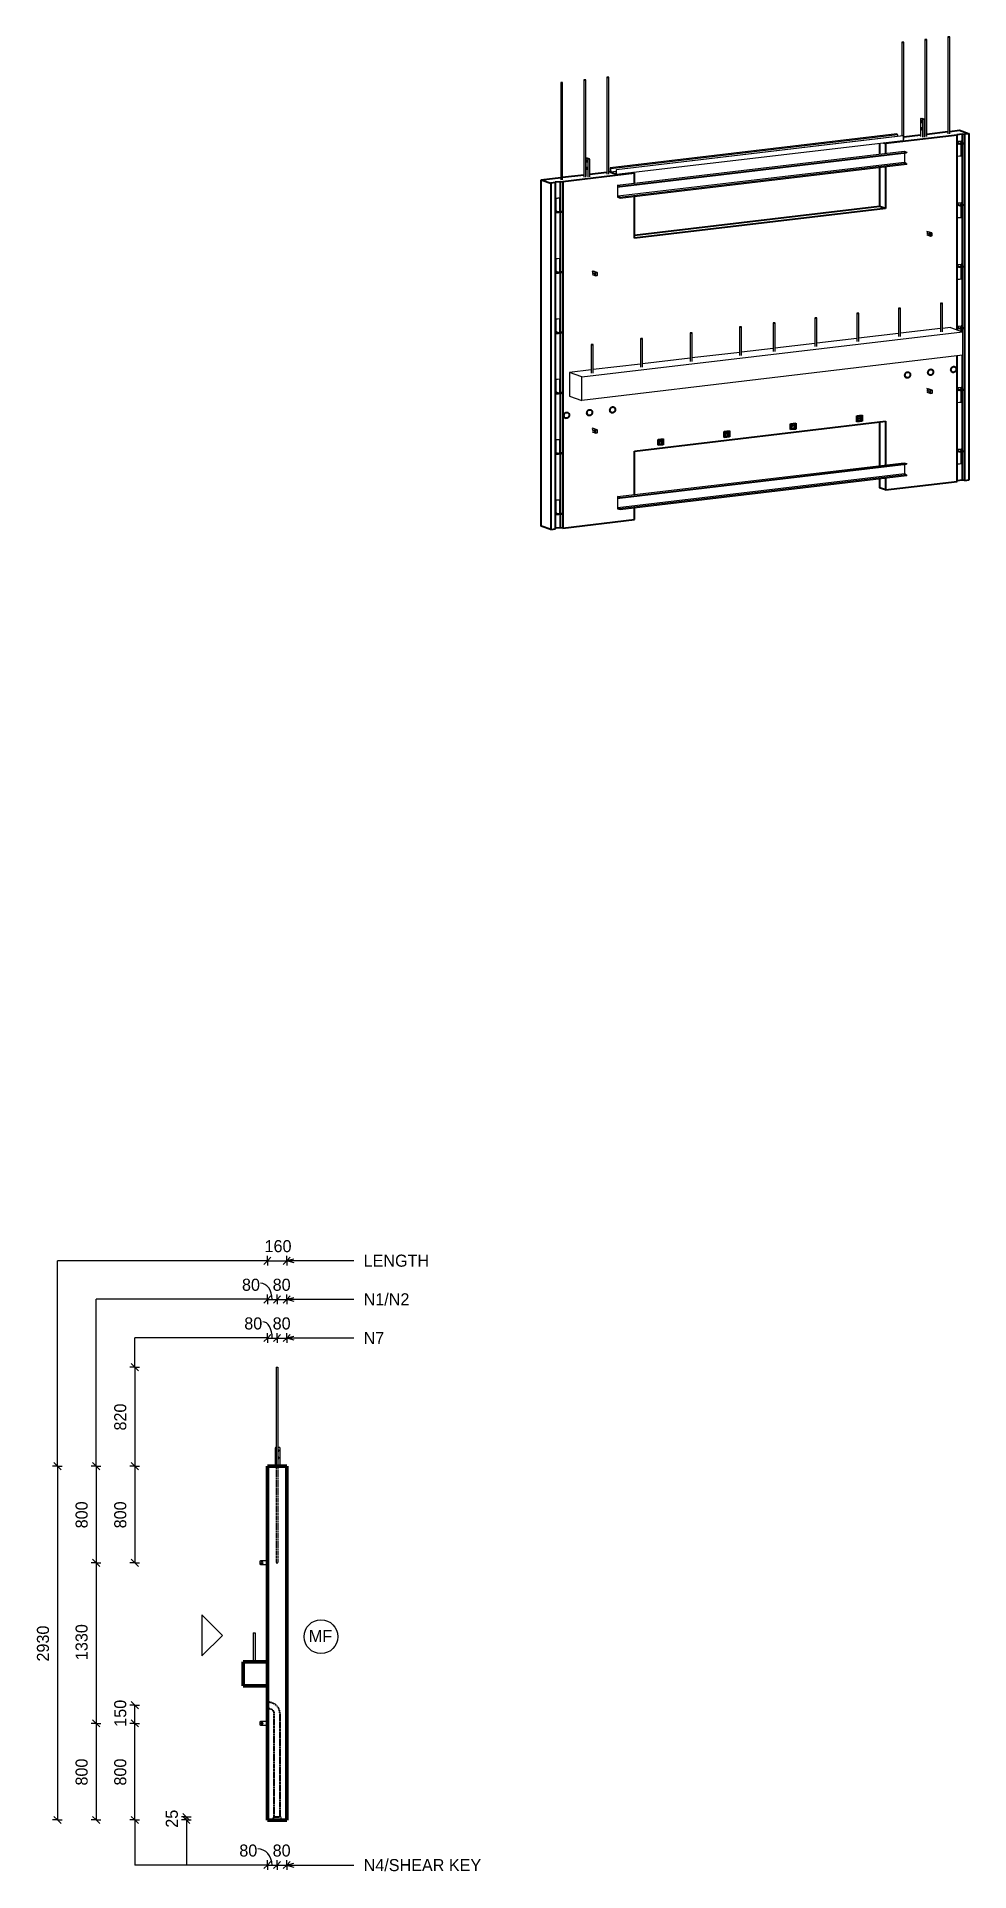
# Model space of a CAD drawing. Header units: millimetres. Extents: x 76163 to 106717, y 1600 to 80057.
# Drawn here: x 76163 to 83885, y 2845 to 18037 of the extents above.
import ezdxf

# ---------------------------------------------------------------- set-up
doc = ezdxf.new("R2010")
doc.units = ezdxf.units.MM
doc.linetypes.add('Dash', pattern=[6.36, 3.18, -3.18])
for name, color, linetype, lineweight in [('A-ANNO-DIMS', 211, 'Continuous', 9), ('A-ANNO-DIMS-40', 211, 'Continuous', 9), ('A-DETL-MBND', 5, 'Continuous', 18), ('A-GENM', 13, 'Continuous', 18), ('A-WALL', 113, 'Continuous', 25), ('A-WALL-HDLN', 110, 'Dash', 25), ('G-ANNO-TEXT', 231, 'Continuous', 9), ('S-BEAM', 12, 'Continuous', 18), ('S-RBAR', 171, 'Continuous', 18)]:
    doc.layers.add(name, color=color, linetype=linetype, lineweight=lineweight)
doc.styles.add('Nirmala UI Semilight', font='NirmalaS.ttf', dxfattribs={"height": 100})
doc.dimstyles.new('Diagonal_-_2_5mm_NI_UI', dxfattribs={"dimscale": 304.8, "dimtxt": 104.736395, "dimasz": 0.19685, "dimexe": 0.131234, "dimexo": 0.0625, "dimgap": 0.131234, "dimtad": 1, "dimdec": 0, "dimzin": 0, "dimdsep": 46, "dimtxsty": 'Nirmala UI Semilight', "dimblk1": 'OBLIQUE', "dimblk2": 'OBLIQUE', "dimsah": 1, "dimcen": 0.09, "dimazin": 0, "dimtfac": 1, "dimtdec": 4, "dimtix": 1, "dimtmove": 0, "dimatfit": 3, "dimfxl": 0.131234, "dimfxlon": 1, "dimtvp": 1, "dimtolj": 1, "dimtzin": 0, "dimarcsym": 2})
doc.dimstyles.new('Diagonal_-_2_5mm_NI_UI_1', dxfattribs={"dimscale": 304.8, "dimtxt": 104.736395, "dimasz": 0.19685, "dimexe": 0.131234, "dimexo": 0.0625, "dimgap": 0.131234, "dimtad": 1, "dimdec": 0, "dimzin": 0, "dimdsep": 46, "dimtxsty": 'Nirmala UI Semilight', "dimblk1": 'OBLIQUE', "dimblk2": 'OBLIQUE', "dimsah": 1, "dimcen": 0.09, "dimazin": 0, "dimtfac": 1, "dimtdec": 4, "dimtix": 1, "dimtmove": 1, "dimatfit": 3, "dimfxl": 0.131234, "dimfxlon": 1, "dimtvp": 1, "dimtolj": 1, "dimtzin": 0, "dimarcsym": 2})

msp = doc.modelspace()

# ---------------------------------------------------------------- texts
at = {"layer": 'G-ANNO-TEXT', "color": 7, "char_height": 100, "attachment_point": 1, "style": 'Nirmala UI Semilight'}
for s, insert, width in [('LENGTH', (78870.2, 7951.6), 612.489), ('N1/N2', (78870.2, 7631.6), 468.185), ('N7', (78870.2, 7311.6), 211.645), ('MF', (78416.5, 4842.7), 227.679), ('N4/SHEAR KEY', (78870.2, 2946.4), 1103.122)]:
    msp.add_mtext(s, dxfattribs=dict(at, insert=insert, width=width))

# ---------------------------------------------------------------- blocks, each defined once
blk = doc.blocks.new('RR spread anchor face based - RR-SA-2_5-150-614724-Elevation Right1')
at = {"layer": 'A-GENM'}
for p, q in [((78015, 5415), (78010, 5412)), ((78010, 5412), (78010, 5387)), ((78010, 5387), (78015, 5385)), ((78073, 5415), (78015, 5415)), ((78015, 5385), (78073, 5385)), ((78026, 5407), (78032, 5407)), ((78032, 5393), (78026, 5393)), ((78070, 5407), (78073, 5407)), ((78073, 5393), (78070, 5393))]:
    blk.add_line(p, q, dxfattribs=at)
for centre, start, end in [((78026, 5400), 90, 270), ((78032, 5400), 270, 90), ((78070, 5400), 90, 270)]:
    blk.add_arc(centre, 7, start, end, dxfattribs=at)
blk = doc.blocks.new('M_Rectangular Corbel - M_Rectangular Corbel-5377587-Elevation Right1')
at = {"layer": 'S-BEAM', "lineweight": 50}
for p, q in [((78073, 4580), (77873, 4580)), ((77873, 4580), (77873, 4380)), ((78073, 4380), (78073, 4580)), ((77873, 4380), (78073, 4380))]:
    blk.add_line(p, q, dxfattribs=at)
blk = doc.blocks.new('RR spread anchor face based - RR-SA-4_0-240-614738-Elevation Right1')
at = {"layer": 'A-GENM'}
for p, q in [((78141, 6354), (78138, 6349)), ((78138, 6349), (78138, 6200)), ((78145, 6354), (78141, 6354)), ((78176, 6354), (78161, 6354)), ((78167, 6331), (78167, 6327)), ((78167, 6271), (78167, 6267)), ((78178, 6349), (78176, 6354)), ((78178, 6200), (78178, 6349))]:
    blk.add_line(p, q, dxfattribs=at)
for centre, start, end in [((78158, 6331), 0, 70.3657), ((78158, 6327), 289.6343, 0), ((78158, 6271), 0, 70.3657), ((78158, 6267), 289.6343, 360)]:
    blk.add_arc(centre, 9, start, end, dxfattribs=at)
blk = doc.blocks.new('loopbox down bent - Wire Loop-600440-3D Ortho')
at = {"layer": 'A-GENM'}
for p, q in [((-65354, 14698), (-65319, 14702)), ((-65352, 14698), (-65354, 14698)), ((-65353, 14698), (-65352, 14698)), ((-65321, 14701), (-65352, 14698)), ((-65352, 14698), (-65352, 14698)), ((-65352, 14698), (-65352, 14576)), ((-65352, 14588), (-65350, 14587)), ((-65350, 14587), (-65351, 14587)), ((-65348, 14592), (-65350, 14593)), ((-65350, 14587), (-65341, 14582)), ((-65338, 14587), (-65348, 14592)), ((-65327, 14590), (-65325, 14590)), ((-65323, 14596), (-65325, 14596)), ((-65325, 14590), (-65311, 14586)), ((-65307, 14591), (-65323, 14596)), ((-65319, 14702), (-65321, 14702)), ((-65321, 14702), (-65321, 14702)), ((-65321, 14702), (-65319, 14702)), ((-65321, 14702), (-65321, 14595)), ((-65321, 14702), (-65321, 14595)), ((-65321, 14589), (-65321, 14585)), ((-65321, 14589), (-65321, 14585)), ((-65319, 14594), (-65319, 14702)), ((-65319, 14585), (-65319, 14588)), ((-65352, 14576), (-65353, 14576)), ((-65352, 14577), (-65330, 14580)), ((-65326, 14579), (-65352, 14576)), ((-65294, 14584), (-65294, 14584))]:
    blk.add_line(p, q, dxfattribs=at)
for points in [[(-65355, 14698, 0), (-65354, 14698, 0), (-65354, 14698, 0), (-65354, 14698, 0), (-65353, 14698, 0)], [(-65351, 14592, 0), (-65350, 14593, 0), (-65349, 14593, 0), (-65348, 14593, 0), (-65348, 14592, 0), (-65347, 14592, 0)], [(-65301, 14586, 0), (-65303, 14582, 0), (-65308, 14580, 0), (-65317, 14579, 0), (-65330, 14579, 0), (-65338, 14581, 0), (-65341, 14582, 0)], [(-65306, 14587, 0), (-65308, 14587, 0), (-65315, 14586, 0), (-65326, 14585, 0), (-65334, 14586, 0), (-65338, 14587, 0), (-65338, 14587, 0)], [(-65319, 14702, 0), (-65319, 14702, 0), (-65319, 14702, 0), (-65319, 14702, 0), (-65319, 14702, 0)], [(-65301, 14586, 0), (-65303, 14590, 0), (-65307, 14591, 0)], [(-65353, 14576, 0), (-65354, 14576, 0), (-65354, 14576, 0), (-65354, 14576, 0), (-65355, 14576, 0)]]:
    blk.add_polyline3d(points, dxfattribs=at)
blk = doc.blocks.new('loopbox down bent - Wire Loop-V1-3D Ortho')
at = {"layer": 'A-GENM'}
for p, q in [((-65354, 15198), (-65319, 15203)), ((-65352, 15199), (-65354, 15198)), ((-65353, 15198), (-65352, 15198)), ((-65321, 15201), (-65352, 15198)), ((-65352, 15198), (-65352, 15199)), ((-65352, 15198), (-65352, 15076)), ((-65319, 15203), (-65321, 15202)), ((-65321, 15202), (-65321, 15202)), ((-65321, 15202), (-65319, 15202)), ((-65321, 15202), (-65321, 15096)), ((-65321, 15202), (-65321, 15095)), ((-65319, 15094), (-65319, 15203)), ((-65352, 15076), (-65353, 15076)), ((-65352, 15088), (-65350, 15087)), ((-65352, 15077), (-65330, 15080)), ((-65326, 15079), (-65352, 15076)), ((-65350, 15087), (-65351, 15087)), ((-65348, 15093), (-65350, 15094)), ((-65350, 15087), (-65341, 15082)), ((-65338, 15087), (-65348, 15093)), ((-65327, 15090), (-65325, 15090)), ((-65323, 15096), (-65325, 15096)), ((-65325, 15090), (-65311, 15086)), ((-65307, 15091), (-65323, 15096)), ((-65321, 15089), (-65321, 15085)), ((-65321, 15089), (-65321, 15085)), ((-65319, 15085), (-65319, 15088)), ((-65294, 15084), (-65294, 15085))]:
    blk.add_line(p, q, dxfattribs=at)
for points in [[(-65355, 15198, 0), (-65354, 15198, 0), (-65354, 15198, 0), (-65354, 15198, 0), (-65353, 15198, 0)], [(-65319, 15202, 0), (-65319, 15202, 0), (-65319, 15202, 0), (-65319, 15202, 0), (-65319, 15203, 0)], [(-65353, 15076, 0), (-65354, 15076, 0), (-65354, 15076, 0), (-65354, 15076, 0), (-65355, 15076, 0)], [(-65351, 15092, 0), (-65350, 15093, 0), (-65349, 15093, 0), (-65348, 15093, 0), (-65348, 15093, 0), (-65347, 15092, 0)], [(-65301, 15086, 0), (-65303, 15082, 0), (-65308, 15081, 0), (-65317, 15079, 0), (-65330, 15080, 0), (-65338, 15081, 0), (-65341, 15082, 0)], [(-65306, 15088, 0), (-65308, 15087, 0), (-65315, 15086, 0), (-65326, 15085, 0), (-65334, 15086, 0), (-65338, 15087, 0), (-65338, 15087, 0)], [(-65301, 15086, 0), (-65303, 15090, 0), (-65307, 15091, 0)]]:
    blk.add_polyline3d(points, dxfattribs=at)
blk = doc.blocks.new('RR spread anchor face based - RR-SA-2_5-150-614724-3D Ortho')
at = {"layer": 'A-GENM'}
for p, q in [((-65022, 16086), (-65051, 16096)), ((-65051, 16088), (-65050, 16088)), ((-65050, 16074), (-65051, 16074)), ((-65051, 16067), (-65022, 16056)), ((-65043, 16097), (-65014, 16087)), ((-65031, 16081), (-65028, 16080)), ((-65028, 16066), (-65031, 16067)), ((-65022, 16086), (-65014, 16087)), ((-65020, 16082), (-65022, 16086)), ((-65022, 16056), (-65020, 16058)), ((-65014, 16057), (-65022, 16056)), ((-65020, 16082), (-65011, 16083)), ((-65020, 16058), (-65020, 16082)), ((-65020, 16058), (-65011, 16059)), ((-65014, 16087), (-65011, 16083)), ((-65011, 16059), (-65014, 16057)), ((-65011, 16083), (-65011, 16059))]:
    blk.add_line(p, q, dxfattribs=at)
for points in [[(-65050, 16088, 0), (-65049, 16087, 0), (-65048, 16086, 0), (-65047, 16085, 0), (-65047, 16083, 0), (-65046, 16081, 0), (-65046, 16079, 0), (-65046, 16078, 0), (-65047, 16076, 0), (-65047, 16075, 0), (-65048, 16074, 0), (-65049, 16074, 0)], [(-65031, 16067, 0), (-65031, 16068, 0), (-65032, 16069, 0), (-65033, 16070, 0), (-65034, 16072, 0), (-65034, 16073, 0), (-65034, 16075, 0), (-65034, 16077, 0), (-65034, 16078, 0), (-65033, 16080, 0), (-65032, 16080, 0), (-65031, 16081, 0), (-65031, 16081, 0)], [(-65028, 16080, 0), (-65027, 16079, 0), (-65026, 16078, 0), (-65025, 16077, 0), (-65025, 16075, 0), (-65024, 16073, 0), (-65024, 16072, 0), (-65024, 16070, 0), (-65025, 16068, 0), (-65025, 16067, 0), (-65026, 16066, 0), (-65027, 16066, 0)], [(-65025, 16077, 0), (-65025, 16076, 0), (-65025, 16074, 0), (-65025, 16073, 0), (-65024, 16071, 0)]]:
    blk.add_polyline3d(points, dxfattribs=at)
blk = doc.blocks.new('RR spread anchor face based - RR-SA-2_5-150-V2-3D Ortho')
at = {"layer": 'A-GENM'}
for p, q in [((-62248, 15111), (-62280, 15123)), ((-62280, 15114), (-62279, 15114)), ((-62279, 15101), (-62280, 15101)), ((-62280, 15093), (-62248, 15082)), ((-62279, 15114), (-62276, 15113)), ((-62276, 15100), (-62279, 15101)), ((-62271, 15124), (-62240, 15112)), ((-62257, 15106), (-62254, 15105)), ((-62254, 15092), (-62257, 15093)), ((-62248, 15111), (-62240, 15112)), ((-62246, 15108), (-62248, 15111)), ((-62248, 15082), (-62246, 15084)), ((-62240, 15083), (-62248, 15082)), ((-62246, 15108), (-62237, 15109)), ((-62246, 15084), (-62246, 15108)), ((-62246, 15084), (-62237, 15085)), ((-62240, 15112), (-62237, 15109)), ((-62237, 15085), (-62240, 15083)), ((-62237, 15109), (-62237, 15085))]:
    blk.add_line(p, q, dxfattribs=at)
for points in [[(-62276, 15113, 0), (-62275, 15113, 0), (-62274, 15112, 0), (-62273, 15110, 0), (-62273, 15109, 0), (-62272, 15107, 0), (-62272, 15105, 0), (-62272, 15103, 0), (-62273, 15102, 0), (-62273, 15101, 0), (-62274, 15100, 0), (-62275, 15100, 0)], [(-62257, 15093, 0), (-62257, 15093, 0), (-62258, 15094, 0), (-62259, 15096, 0), (-62260, 15097, 0), (-62260, 15099, 0), (-62260, 15101, 0), (-62260, 15103, 0), (-62260, 15104, 0), (-62259, 15105, 0), (-62258, 15106, 0), (-62257, 15107, 0), (-62257, 15106, 0)], [(-62254, 15105, 0), (-62253, 15105, 0), (-62252, 15104, 0), (-62251, 15103, 0), (-62251, 15101, 0), (-62250, 15099, 0), (-62250, 15097, 0), (-62250, 15096, 0), (-62251, 15094, 0), (-62251, 15093, 0), (-62252, 15092, 0), (-62253, 15092, 0)], [(-62251, 15103, 0), (-62251, 15102, 0), (-62251, 15100, 0), (-62251, 15098, 0), (-62250, 15097, 0)]]:
    blk.add_polyline3d(points, dxfattribs=at)
blk = doc.blocks.new('M_Linear Stiffener-Channel - C100X8-5379209-3D Ortho')
at = {"layer": 'S-BEAM'}
for p, q in [((-64841, 16807), (-62467, 17088)), ((-64824, 16794), (-62451, 17075)), ((-64823, 16794), (-62450, 17075)), ((-64820, 16800), (-62447, 17081)), ((-62467, 17088), (-62447, 17081)), ((-62465, 17073), (-62465, 16999)), ((-64838, 16718), (-62465, 16999)), ((-64824, 16709), (-62451, 16990)), ((-64820, 16700), (-62447, 16981)), ((-62465, 16999), (-62451, 16990)), ((-64820, 16800), (-64841, 16807)), ((-64841, 16807), (-64841, 16707)), ((-64838, 16718), (-64838, 16794)), ((-64838, 16794), (-64824, 16794)), ((-64824, 16709), (-64838, 16718)), ((-64841, 16707), (-64820, 16700))]:
    blk.add_line(p, q, dxfattribs=at)
for points in [[(-62447, 17081, 0), (-62448, 17076, 0), (-62451, 17075, 0)], [(-62451, 16990, 0), (-62448, 16987, 0), (-62447, 16981, 0)], [(-64824, 16794, 0), (-64822, 16795, 0), (-64820, 16800, 0)], [(-64820, 16700, 0), (-64822, 16706, 0), (-64824, 16709, 0)]]:
    blk.add_polyline3d(points, dxfattribs=at)
blk = doc.blocks.new('Rebar Bar - Part 4256667133-431004-3D Ortho')
at = {"layer": 'S-RBAR'}
for p, q in [((-65312, 17656), (-65312, 16852)), ((-65296, 16852), (-65296, 17656))]:
    blk.add_line(p, q, dxfattribs=at)
for points in [[(-65297, 17657, 0), (-65298, 17657, 0), (-65300, 17657, 0), (-65302, 17657, 0), (-65304, 17657, 0), (-65306, 17657, 0), (-65308, 17657, 0), (-65309, 17657, 0), (-65311, 17657, 0), (-65311, 17656, 0), (-65312, 17656, 0)], [(-65312, 17656, 0), (-65311, 17655, 0), (-65311, 17655, 0)], [(-65311, 17655, 0), (-65309, 17655, 0), (-65308, 17654, 0), (-65306, 17654, 0), (-65304, 17654, 0), (-65302, 17654, 0), (-65300, 17654, 0), (-65298, 17655, 0), (-65297, 17655, 0), (-65296, 17655, 0), (-65296, 17656, 0)], [(-65296, 17656, 0), (-65296, 17656, 0), (-65297, 17657, 0)]]:
    blk.add_polyline3d(points, dxfattribs=at)
blk = doc.blocks.new('Rebar Bar - Part 3977270317-431004-3D Ortho')
at = {"layer": 'S-RBAR'}
for p, q in [((-65121, 17678), (-65121, 16875)), ((-65105, 16875), (-65105, 17678))]:
    blk.add_line(p, q, dxfattribs=at)
for points in [[(-65106, 17679, 0), (-65107, 17680, 0), (-65109, 17680, 0), (-65111, 17680, 0), (-65113, 17680, 0), (-65115, 17680, 0), (-65117, 17680, 0), (-65119, 17680, 0), (-65120, 17679, 0), (-65121, 17679, 0), (-65121, 17678, 0)], [(-65121, 17678, 0), (-65121, 17678, 0), (-65120, 17678, 0)], [(-65120, 17678, 0), (-65119, 17677, 0), (-65117, 17677, 0), (-65115, 17677, 0), (-65113, 17677, 0), (-65111, 17677, 0), (-65109, 17677, 0), (-65107, 17677, 0), (-65106, 17678, 0), (-65105, 17678, 0), (-65105, 17678, 0)], [(-65105, 17678, 0), (-65105, 17679, 0), (-65106, 17679, 0)]]:
    blk.add_polyline3d(points, dxfattribs=at)
blk = doc.blocks.new('loopbox down bent - Wire Loop-V3-3D Ortho')
at = {"layer": 'A-GENM'}
for p, q in [((-62028, 16658), (-61993, 16662)), ((-62026, 16658), (-62028, 16658)), ((-62027, 16658), (-62026, 16658)), ((-61994, 16661), (-62026, 16658)), ((-62026, 16658), (-62026, 16658)), ((-62026, 16536), (-62026, 16658)), ((-62026, 16644), (-62024, 16643)), ((-62022, 16648), (-62024, 16649)), ((-62024, 16643), (-62015, 16638)), ((-62012, 16643), (-62022, 16648)), ((-62003, 16636), (-62003, 16636)), ((-62001, 16646), (-61999, 16645)), ((-61997, 16651), (-61999, 16652)), ((-61999, 16645), (-61985, 16642)), ((-61981, 16647), (-61997, 16651)), ((-61993, 16662), (-61995, 16662)), ((-61995, 16662), (-61994, 16662)), ((-61995, 16651), (-61995, 16662)), ((-61995, 16641), (-61995, 16645)), ((-61995, 16540), (-61995, 16635)), ((-61994, 16662), (-61993, 16662)), ((-61994, 16651), (-61994, 16662)), ((-61994, 16641), (-61994, 16644)), ((-61994, 16540), (-61994, 16635)), ((-61992, 16650), (-61992, 16662)), ((-61992, 16641), (-61992, 16644)), ((-61992, 16540), (-61992, 16635)), ((-62026, 16536), (-62027, 16536)), ((-62026, 16537), (-61994, 16541)), ((-61994, 16540), (-62026, 16536)), ((-61994, 16540), (-61995, 16540)), ((-61993, 16540), (-61994, 16540))]:
    blk.add_line(p, q, dxfattribs=at)
for points in [[(-62029, 16658, 0), (-62028, 16658, 0), (-62028, 16658, 0), (-62028, 16658, 0), (-62027, 16658, 0)], [(-61974, 16642, 0), (-61977, 16638, 0), (-61982, 16636, 0), (-61991, 16635, 0), (-62004, 16635, 0), (-62012, 16637, 0), (-62015, 16638, 0)], [(-61980, 16643, 0), (-61982, 16642, 0), (-61989, 16641, 0), (-62000, 16641, 0), (-62008, 16642, 0), (-62012, 16643, 0), (-62012, 16643, 0)], [(-62000, 16648, 0), (-62000, 16649, 0), (-62000, 16650, 0), (-62000, 16650, 0), (-61999, 16651, 0), (-61999, 16651, 0), (-61998, 16651, 0), (-61997, 16651, 0)], [(-61999, 16645, 0), (-61999, 16646, 0), (-62000, 16646, 0), (-62000, 16647, 0), (-62000, 16647, 0), (-62000, 16648, 0)], [(-61993, 16662, 0), (-61993, 16662, 0), (-61993, 16662, 0), (-61993, 16662, 0), (-61992, 16662, 0)], [(-61974, 16642, 0), (-61977, 16645, 0), (-61981, 16647, 0)], [(-62027, 16536, 0), (-62028, 16536, 0), (-62028, 16536, 0), (-62028, 16536, 0), (-62029, 16536, 0)], [(-61992, 16540, 0), (-61993, 16540, 0), (-61993, 16540, 0), (-61993, 16540, 0), (-61993, 16540, 0)]]:
    blk.add_polyline3d(points, dxfattribs=at)
blk = doc.blocks.new('loopbox down bent - Wire Loop-V4-3D Ortho')
at = {"layer": 'A-GENM'}
for p, q in [((-62028, 15638), (-61993, 15642)), ((-62026, 15638), (-62028, 15638)), ((-62027, 15638), (-62026, 15638)), ((-61994, 15641), (-62026, 15638)), ((-62026, 15638), (-62026, 15638)), ((-62026, 15609), (-62026, 15638)), ((-62026, 15624), (-62024, 15623)), ((-62024, 15623), (-62015, 15618)), ((-62022, 15628), (-62023, 15629)), ((-62012, 15623), (-62022, 15628)), ((-62003, 15616), (-62003, 15616)), ((-62001, 15626), (-61999, 15626)), ((-61997, 15632), (-61999, 15632)), ((-61999, 15626), (-61985, 15622)), ((-61981, 15627), (-61997, 15632)), ((-61993, 15642), (-61995, 15642)), ((-61995, 15642), (-61994, 15642)), ((-61995, 15631), (-61995, 15642)), ((-61995, 15621), (-61995, 15625)), ((-61995, 15598), (-61995, 15615)), ((-61994, 15642), (-61993, 15642)), ((-61994, 15631), (-61994, 15642)), ((-61994, 15621), (-61994, 15625)), ((-61994, 15598), (-61994, 15615)), ((-61992, 15630), (-61992, 15642)), ((-61992, 15621), (-61992, 15624)), ((-61992, 15597), (-61992, 15615))]:
    blk.add_line(p, q, dxfattribs=at)
for points in [[(-62029, 15638, 0), (-62028, 15638, 0), (-62028, 15638, 0), (-62028, 15638, 0), (-62027, 15638, 0)], [(-61974, 15622, 0), (-61977, 15618, 0), (-61982, 15616, 0), (-61991, 15615, 0), (-62004, 15615, 0), (-62012, 15617, 0), (-62015, 15618, 0)], [(-61980, 15623, 0), (-61982, 15623, 0), (-61989, 15621, 0), (-62000, 15621, 0), (-62008, 15622, 0), (-62012, 15623, 0), (-62012, 15623, 0)], [(-62000, 15628, 0), (-62000, 15629, 0), (-62000, 15630, 0), (-62000, 15630, 0), (-61999, 15631, 0), (-61999, 15631, 0), (-61998, 15632, 0), (-61997, 15632, 0)], [(-61999, 15626, 0), (-61999, 15626, 0), (-62000, 15626, 0), (-62000, 15627, 0), (-62000, 15627, 0), (-62000, 15628, 0)], [(-61993, 15642, 0), (-61993, 15642, 0), (-61993, 15642, 0), (-61993, 15642, 0), (-61992, 15642, 0)], [(-61974, 15622, 0), (-61977, 15626, 0), (-61981, 15627, 0)]]:
    blk.add_polyline3d(points, dxfattribs=at)
blk = doc.blocks.new('M_Rectangular Corbel - M_Rectangular Corbel-5377587-3D Ortho')
at = {"layer": 'S-BEAM'}
for p, q in [((-65138, 15221), (-61985, 15594)), ((-63207, 15497), (-63538, 15458)), ((-62861, 15538), (-63191, 15499)), ((-62514, 15579), (-62845, 15540)), ((-62167, 15620), (-62498, 15581)), ((-62085, 15630), (-62151, 15622)), ((-62085, 15630), (-61985, 15594)), ((-61985, 15594), (-61985, 15399)), ((-61985, 15399), (-65138, 15025)), ((-64240, 15375), (-64635, 15328)), ((-63830, 15423), (-64225, 15377)), ((-63553, 15456), (-63815, 15425)), ((-65060, 15278), (-65238, 15257)), ((-65138, 15221), (-65238, 15257)), ((-65238, 15257), (-65238, 15061)), ((-65138, 15025), (-65138, 15221)), ((-64650, 15326), (-65044, 15280)), ((-65238, 15061), (-65138, 15025))]:
    blk.add_line(p, q, dxfattribs=at)
blk = doc.blocks.new('Rebar Bar - Part 3977270317-V5-3D Ortho')
at = {"layer": 'S-RBAR'}
for p, q in [((-62488, 17990), (-62488, 17214)), ((-62472, 17187), (-62472, 17990))]:
    blk.add_line(p, q, dxfattribs=at)
for points in [[(-62473, 17991, 0), (-62474, 17991, 0), (-62476, 17992, 0), (-62478, 17992, 0), (-62480, 17992, 0), (-62482, 17992, 0), (-62484, 17992, 0), (-62486, 17991, 0), (-62487, 17991, 0), (-62488, 17991, 0), (-62488, 17990, 0)], [(-62488, 17990, 0), (-62488, 17990, 0), (-62487, 17989, 0)], [(-62487, 17989, 0), (-62486, 17989, 0), (-62484, 17989, 0), (-62482, 17989, 0), (-62480, 17989, 0), (-62478, 17989, 0), (-62476, 17989, 0), (-62474, 17989, 0), (-62473, 17989, 0), (-62472, 17990, 0), (-62472, 17990, 0)], [(-62472, 17990, 0), (-62472, 17991, 0), (-62473, 17991, 0)]]:
    blk.add_polyline3d(points, dxfattribs=at)
blk = doc.blocks.new('Rebar Bar - Part 3920442696-431004-3D Ortho')
at = {"layer": 'S-RBAR'}
for p, q in [((-63207, 15707), (-63207, 15471)), ((-63191, 15471), (-63191, 15707))]:
    blk.add_line(p, q, dxfattribs=at)
for points in [[(-63192, 15708, 0), (-63193, 15708, 0), (-63195, 15708, 0), (-63197, 15708, 0), (-63199, 15709, 0), (-63201, 15708, 0), (-63203, 15708, 0), (-63205, 15708, 0), (-63206, 15708, 0), (-63207, 15707, 0), (-63207, 15707, 0)], [(-63207, 15707, 0), (-63207, 15706, 0), (-63206, 15706, 0)], [(-63206, 15706, 0), (-63205, 15706, 0), (-63203, 15705, 0), (-63201, 15705, 0), (-63199, 15705, 0), (-63197, 15705, 0), (-63195, 15705, 0), (-63193, 15706, 0), (-63192, 15706, 0), (-63191, 15706, 0), (-63191, 15707, 0)], [(-63191, 15707, 0), (-63191, 15707, 0), (-63192, 15708, 0)]]:
    blk.add_polyline3d(points, dxfattribs=at)
blk = doc.blocks.new('RR spread anchor face based - RR-SA-4_0-240-614738-3D Ortho')
at = {"layer": 'A-GENM'}
for p, q in [((-65103, 17033), (-65105, 17029)), ((-65105, 17029), (-65105, 16883)), ((-65103, 17033), (-65093, 17034)), ((-65086, 17027), (-65103, 17033)), ((-65093, 17034), (-65076, 17028)), ((-65086, 17027), (-65076, 17028)), ((-65085, 17022), (-65086, 17027)), ((-65074, 17023), (-65085, 17022)), ((-65085, 16876), (-65085, 17022)), ((-65076, 17028), (-65074, 17023)), ((-65074, 17023), (-65074, 16877)), ((-65099, 17006), (-65099, 17010)), ((-65099, 16946), (-65099, 16950)), ((-65090, 17007), (-65090, 17003)), ((-65090, 16947), (-65090, 16943))]:
    blk.add_line(p, q, dxfattribs=at)
for points in [[(-65099, 17010, 0), (-65099, 17012, 0), (-65099, 17014, 0), (-65098, 17016, 0), (-65097, 17017, 0), (-65096, 17017, 0), (-65095, 17017, 0), (-65094, 17016, 0), (-65092, 17015, 0), (-65091, 17013, 0), (-65091, 17011, 0), (-65090, 17009, 0), (-65090, 17007, 0)], [(-65095, 16995, 0), (-65096, 16996, 0), (-65097, 16997, 0), (-65098, 16999, 0), (-65099, 17001, 0), (-65099, 17003, 0), (-65099, 17006, 0)], [(-65099, 16950, 0), (-65099, 16952, 0), (-65099, 16954, 0), (-65098, 16956, 0), (-65097, 16957, 0), (-65096, 16958, 0), (-65095, 16957, 0), (-65094, 16957, 0), (-65092, 16955, 0), (-65091, 16954, 0), (-65091, 16952, 0), (-65090, 16949, 0), (-65090, 16947, 0)], [(-65095, 16936, 0), (-65096, 16937, 0), (-65097, 16938, 0), (-65098, 16940, 0), (-65099, 16942, 0), (-65099, 16944, 0), (-65099, 16946, 0)], [(-65090, 17003, 0), (-65090, 17000, 0), (-65091, 16998, 0), (-65091, 16997, 0), (-65092, 16996, 0), (-65094, 16995, 0)], [(-65090, 16943, 0), (-65090, 16941, 0), (-65091, 16939, 0), (-65091, 16937, 0), (-65092, 16936, 0), (-65094, 16936, 0)]]:
    blk.add_polyline3d(points, dxfattribs=at)
blk = doc.blocks.new('RR spread anchor face based - RR-SA-4_0-240-V6-3D Ortho')
at = {"layer": 'A-GENM'}
for p, q in [((-62332, 17361), (-62333, 17357)), ((-62333, 17357), (-62333, 17211)), ((-62332, 17361), (-62321, 17363)), ((-62314, 17355), (-62332, 17361)), ((-62327, 17334), (-62327, 17338)), ((-62321, 17363), (-62304, 17356)), ((-62318, 17335), (-62318, 17331)), ((-62314, 17355), (-62304, 17356)), ((-62313, 17350), (-62314, 17355)), ((-62303, 17351), (-62313, 17350)), ((-62313, 17204), (-62313, 17350)), ((-62304, 17356), (-62303, 17351)), ((-62303, 17351), (-62303, 17205)), ((-62327, 17275), (-62327, 17278)), ((-62318, 17275), (-62318, 17271))]:
    blk.add_line(p, q, dxfattribs=at)
for points in [[(-62327, 17338, 0), (-62327, 17340, 0), (-62327, 17342, 0), (-62326, 17344, 0), (-62325, 17345, 0), (-62324, 17345, 0), (-62323, 17345, 0), (-62322, 17344, 0), (-62321, 17343, 0), (-62320, 17341, 0), (-62319, 17339, 0), (-62319, 17337, 0), (-62318, 17335, 0)], [(-62323, 17324, 0), (-62324, 17324, 0), (-62325, 17326, 0), (-62326, 17327, 0), (-62327, 17329, 0), (-62327, 17332, 0), (-62327, 17334, 0)], [(-62318, 17331, 0), (-62319, 17329, 0), (-62319, 17327, 0), (-62320, 17325, 0), (-62321, 17324, 0), (-62322, 17324, 0)], [(-62327, 17278, 0), (-62327, 17281, 0), (-62327, 17283, 0), (-62326, 17284, 0), (-62325, 17285, 0), (-62324, 17286, 0), (-62323, 17286, 0), (-62322, 17285, 0), (-62321, 17284, 0), (-62320, 17282, 0), (-62319, 17280, 0), (-62319, 17278, 0), (-62318, 17275, 0)], [(-62323, 17264, 0), (-62324, 17265, 0), (-62325, 17266, 0), (-62326, 17268, 0), (-62327, 17270, 0), (-62327, 17272, 0), (-62327, 17275, 0)], [(-62318, 17271, 0), (-62319, 17269, 0), (-62319, 17267, 0), (-62320, 17266, 0), (-62321, 17265, 0), (-62322, 17264, 0)]]:
    blk.add_polyline3d(points, dxfattribs=at)
blk = doc.blocks.new('M_Linear Stiffener-Channel - C100X8-V7-3D Ortho')
at = {"layer": 'S-BEAM'}
for p, q in [((-62528, 17233), (-64901, 16952)), ((-62524, 17225), (-64898, 16944)), ((-62478, 17215), (-64851, 16934)), ((-62477, 17215), (-64850, 16934)), ((-62477, 17176), (-64850, 16895)), ((-62524, 17225), (-62523, 17210)), ((-62478, 17215), (-62477, 17215)), ((-62477, 17215), (-62477, 17176)), ((-64901, 16952), (-64901, 16913)), ((-64901, 16913), (-64850, 16895)), ((-64895, 16916), (-64898, 16944)), ((-64855, 16920), (-64895, 16916)), ((-64856, 16902), (-64895, 16916)), ((-64854, 16928), (-64856, 16902)), ((-64850, 16895), (-64850, 16934))]:
    blk.add_line(p, q, dxfattribs=at)
for points in [[(-62528, 17233, 0), (-62525, 17230, 0), (-62524, 17225, 0)], [(-64898, 16944, 0), (-64899, 16949, 0), (-64901, 16952, 0)], [(-64850, 16934, 0), (-64853, 16933, 0), (-64854, 16928, 0)]]:
    blk.add_polyline3d(points, dxfattribs=at)
blk = doc.blocks.new('DIMBLOCK1-Elevation Right1')
at = {"layer": 'A-ANNO-DIMS-40'}
for p, q in [((78073, 7901), (78043, 7871)), ((78073, 7901), (78073, 7941)), ((78073, 7901), (78103, 7931)), ((78073, 7901), (78233, 7901)), ((78073, 7901), (78073, 7861)), ((78233, 7901), (78203, 7871)), ((78233, 7901), (78233, 7941)), ((78233, 7901), (78263, 7931)), ((78233, 7901), (78233, 7861))]:
    blk.add_line(p, q, dxfattribs=at)
at = {"layer": 'A-ANNO-DIMS-40', "color": 0, "insert": (78050, 8072), "char_height": 100, "width": 246.8, "attachment_point": 1, "line_spacing_factor": 1.142579, "style": 'Nirmala UI Semilight'}
blk.add_mtext('160', dxfattribs=at)
blk = doc.blocks.new('_Oblique')
at = {"color": 0, "linetype": 'ByBlock', "lineweight": -2}
blk.add_line((-0.5, -0.5), (0.5, 0.5), dxfattribs=at)
blk = doc.blocks.new('DIMBLOCK2-Elevation Right1')
at = {"layer": 'A-ANNO-DIMS-40'}
for p, q in [((78073, 7581), (78073, 7621)), ((78073, 7581), (78103, 7611)), ((78153, 7581), (78153, 7621)), ((78153, 7581), (78183, 7611)), ((78073, 7581), (78043, 7551)), ((78073, 7581), (78153, 7581)), ((78073, 7581), (78073, 7541)), ((78153, 7581), (78123, 7551)), ((78153, 7581), (78153, 7541))]:
    blk.add_line(p, q, dxfattribs=at)
blk.add_ellipse((78015, 7581), major_axis=(0, 135), ratio=0.724522, start_param=4.712389, end_param=6.283185, dxfattribs=at)
at = {"layer": 'A-ANNO-DIMS-40', "color": 0, "insert": (77863, 7752), "char_height": 100, "width": 182.81, "attachment_point": 1, "line_spacing_factor": 1.142579, "style": 'Nirmala UI Semilight'}
blk.add_mtext('80', dxfattribs=at)
blk = doc.blocks.new('DIMBLOCK3-Elevation Right1')
at = {"layer": 'A-ANNO-DIMS-40'}
for p, q in [((78153, 7581), (78153, 7621)), ((78153, 7581), (78183, 7611)), ((78233, 7581), (78233, 7621)), ((78233, 7581), (78263, 7611)), ((78153, 7581), (78123, 7551)), ((78153, 7581), (78233, 7581)), ((78153, 7581), (78153, 7541)), ((78233, 7581), (78203, 7551)), ((78233, 7581), (78233, 7541))]:
    blk.add_line(p, q, dxfattribs=at)
at = {"layer": 'A-ANNO-DIMS-40', "color": 0, "insert": (78117, 7752), "char_height": 100, "width": 182.81, "attachment_point": 1, "line_spacing_factor": 1.142579, "style": 'Nirmala UI Semilight'}
blk.add_mtext('80', dxfattribs=at)
blk = doc.blocks.new('DIMBLOCK4-Elevation Right1')
at = {"layer": 'A-ANNO-DIMS-40'}
for p, q in [((78073, 7261), (78073, 7301)), ((78153, 7261), (78153, 7301)), ((78073, 7261), (78043, 7231)), ((78073, 7261), (78103, 7291)), ((78073, 7261), (78153, 7261)), ((78073, 7261), (78073, 7221)), ((78153, 7261), (78123, 7231)), ((78153, 7261), (78183, 7291)), ((78153, 7261), (78153, 7221))]:
    blk.add_line(p, q, dxfattribs=at)
blk.add_ellipse((78035, 7261), major_axis=(0, 135), ratio=0.579065, start_param=4.712389, end_param=6.283185, dxfattribs=at)
at = {"layer": 'A-ANNO-DIMS-40', "color": 0, "insert": (77882, 7432), "char_height": 100, "width": 182.81, "attachment_point": 1, "line_spacing_factor": 1.142579, "style": 'Nirmala UI Semilight'}
blk.add_mtext('80', dxfattribs=at)
blk = doc.blocks.new('DIMBLOCK5-Elevation Right1')
at = {"layer": 'A-ANNO-DIMS-40'}
for p, q in [((78153, 7261), (78153, 7301)), ((78233, 7261), (78233, 7301)), ((78153, 7261), (78123, 7231)), ((78153, 7261), (78183, 7291)), ((78153, 7261), (78233, 7261)), ((78153, 7261), (78153, 7221)), ((78233, 7261), (78203, 7231)), ((78233, 7261), (78263, 7291)), ((78233, 7261), (78233, 7221))]:
    blk.add_line(p, q, dxfattribs=at)
at = {"layer": 'A-ANNO-DIMS-40', "color": 0, "insert": (78117, 7432), "char_height": 100, "width": 182.81, "attachment_point": 1, "line_spacing_factor": 1.142579, "style": 'Nirmala UI Semilight'}
blk.add_mtext('80', dxfattribs=at)
blk = doc.blocks.new('DIMBLOCK6-Elevation Right1')
at = {"layer": 'A-ANNO-DIMS-40'}
for p, q in [((78073, 2897), (78043, 2867)), ((78073, 2897), (78073, 2937)), ((78073, 2897), (78103, 2927)), ((78073, 2897), (78153, 2897)), ((78073, 2897), (78073, 2857)), ((78153, 2897), (78123, 2867)), ((78153, 2897), (78153, 2937)), ((78153, 2897), (78183, 2927)), ((78153, 2897), (78153, 2857))]:
    blk.add_line(p, q, dxfattribs=at)
blk.add_ellipse((77993, 2897), major_axis=(0, 135), ratio=0.884331, start_param=4.712389, end_param=6.283185, dxfattribs=at)
at = {"layer": 'A-ANNO-DIMS-40', "color": 0, "insert": (77841, 3067), "char_height": 100, "width": 182.81, "attachment_point": 1, "line_spacing_factor": 1.142579, "style": 'Nirmala UI Semilight'}
blk.add_mtext('80', dxfattribs=at)
blk = doc.blocks.new('DIMBLOCK7-Elevation Right1')
at = {"layer": 'A-ANNO-DIMS-40'}
for p, q in [((78153, 2897), (78123, 2867)), ((78153, 2897), (78153, 2937)), ((78153, 2897), (78183, 2927)), ((78153, 2897), (78233, 2897)), ((78153, 2897), (78153, 2857)), ((78233, 2897), (78203, 2867)), ((78233, 2897), (78233, 2937)), ((78233, 2897), (78263, 2927)), ((78233, 2897), (78233, 2857))]:
    blk.add_line(p, q, dxfattribs=at)
at = {"layer": 'A-ANNO-DIMS-40', "color": 0, "insert": (78117, 3067), "char_height": 100, "width": 182.81, "attachment_point": 1, "line_spacing_factor": 1.142579, "style": 'Nirmala UI Semilight'}
blk.add_mtext('80', dxfattribs=at)
blk = doc.blocks.new('DIMBLOCK8-Elevation Right1')
at = {"layer": 'A-ANNO-DIMS-40'}
for p, q in [((76335, 6200), (76305, 6230)), ((76335, 6200), (76295, 6200)), ((76335, 6200), (76335, 3270)), ((76335, 6200), (76365, 6170)), ((76335, 6200), (76375, 6200)), ((76335, 3270), (76295, 3270)), ((76335, 3270), (76305, 3300)), ((76335, 3270), (76365, 3240)), ((76335, 3270), (76375, 3270))]:
    blk.add_line(p, q, dxfattribs=at)
at = {"layer": 'A-ANNO-DIMS-40', "color": 0, "insert": (76165, 4582), "char_height": 100, "width": 365.63, "attachment_point": 1, "rotation": 90, "line_spacing_factor": 1.142579, "style": 'Nirmala UI Semilight'}
blk.add_mtext('2930', dxfattribs=at)
blk = doc.blocks.new('DIMBLOCK9-Elevation Right1')
at = {"layer": 'A-ANNO-DIMS-40'}
for p, q in [((76655, 6200), (76625, 6230)), ((76655, 6200), (76615, 6200)), ((76655, 6200), (76655, 5400)), ((76655, 6200), (76685, 6170)), ((76655, 6200), (76695, 6200)), ((76655, 5400), (76615, 5400)), ((76655, 5400), (76625, 5430)), ((76655, 5400), (76685, 5370)), ((76655, 5400), (76695, 5400))]:
    blk.add_line(p, q, dxfattribs=at)
at = {"layer": 'A-ANNO-DIMS-40', "color": 0, "insert": (76485, 5685), "char_height": 100, "width": 274.22, "attachment_point": 1, "rotation": 90, "line_spacing_factor": 1.142579, "style": 'Nirmala UI Semilight'}
blk.add_mtext('800', dxfattribs=at)
blk = doc.blocks.new('DIMBLOCK10-Elevation Right1')
at = {"layer": 'A-ANNO-DIMS-40'}
for p, q in [((76655, 5400), (76615, 5400)), ((76655, 5400), (76625, 5430)), ((76655, 5400), (76655, 4070)), ((76655, 5400), (76685, 5370)), ((76655, 5400), (76695, 5400)), ((76655, 4070), (76615, 4070)), ((76655, 4070), (76625, 4100)), ((76655, 4070), (76685, 4040)), ((76655, 4070), (76695, 4070))]:
    blk.add_line(p, q, dxfattribs=at)
at = {"layer": 'A-ANNO-DIMS-40', "color": 0, "insert": (76485, 4594), "char_height": 100, "width": 338.2, "attachment_point": 1, "rotation": 90, "line_spacing_factor": 1.142579, "style": 'Nirmala UI Semilight'}
blk.add_mtext('1330', dxfattribs=at)
blk = doc.blocks.new('DIMBLOCK11-Elevation Right1')
at = {"layer": 'A-ANNO-DIMS-40'}
for p, q in [((76655, 4070), (76615, 4070)), ((76655, 4070), (76625, 4100)), ((76655, 4070), (76655, 3270)), ((76655, 4070), (76685, 4040)), ((76655, 4070), (76695, 4070)), ((76655, 3270), (76615, 3270)), ((76655, 3270), (76625, 3300)), ((76655, 3270), (76685, 3240)), ((76655, 3270), (76695, 3270))]:
    blk.add_line(p, q, dxfattribs=at)
at = {"layer": 'A-ANNO-DIMS-40', "color": 0, "insert": (76485, 3555), "char_height": 100, "width": 274.22, "attachment_point": 1, "rotation": 90, "line_spacing_factor": 1.142579, "style": 'Nirmala UI Semilight'}
blk.add_mtext('800', dxfattribs=at)
blk = doc.blocks.new('DIMBLOCK12-Elevation Right1')
at = {"layer": 'A-ANNO-DIMS-40'}
for p, q in [((76975, 4070), (76935, 4070)), ((76975, 4070), (76945, 4100)), ((76975, 3270), (76975, 4070)), ((76975, 4070), (77005, 4040)), ((76975, 4070), (77015, 4070)), ((76975, 3270), (76935, 3270)), ((76975, 3270), (76945, 3300)), ((76975, 3270), (77005, 3240)), ((76975, 3270), (77015, 3270))]:
    blk.add_line(p, q, dxfattribs=at)
at = {"layer": 'A-ANNO-DIMS-40', "color": 0, "insert": (76805, 3555), "char_height": 100, "width": 274.22, "attachment_point": 1, "rotation": 90, "line_spacing_factor": 1.142579, "style": 'Nirmala UI Semilight'}
blk.add_mtext('800', dxfattribs=at)
blk = doc.blocks.new('DIMBLOCK13-Elevation Right1')
at = {"layer": 'A-ANNO-DIMS-40'}
for p, q in [((76975, 4220), (76935, 4220)), ((76975, 4220), (76945, 4250)), ((76975, 4070), (76975, 4220)), ((76975, 4220), (77005, 4190)), ((76975, 4220), (77015, 4220)), ((76975, 4070), (76935, 4070)), ((76975, 4070), (76945, 4100)), ((76975, 4070), (77005, 4040)), ((76975, 4070), (77015, 4070))]:
    blk.add_line(p, q, dxfattribs=at)
at = {"layer": 'A-ANNO-DIMS-40', "color": 0, "insert": (76805, 4042), "char_height": 100, "width": 246.8, "attachment_point": 1, "rotation": 90, "line_spacing_factor": 1.142579, "style": 'Nirmala UI Semilight'}
blk.add_mtext('150', dxfattribs=at)
blk = doc.blocks.new('DIMBLOCK14-Elevation Right1')
at = {"layer": 'A-ANNO-DIMS-40'}
for p, q in [((77402, 3295), (77362, 3295)), ((77402, 3270), (77362, 3270)), ((77402, 3295), (77372, 3325)), ((77402, 3270), (77372, 3300)), ((77402, 3270), (77402, 3295)), ((77402, 3295), (77432, 3265)), ((77402, 3295), (77442, 3295)), ((77402, 3270), (77432, 3240)), ((77402, 3270), (77442, 3270))]:
    blk.add_line(p, q, dxfattribs=at)
at = {"layer": 'A-ANNO-DIMS-40', "color": 0, "insert": (77232, 3206), "char_height": 100, "width": 182.81, "attachment_point": 1, "rotation": 90, "line_spacing_factor": 1.142579, "style": 'Nirmala UI Semilight'}
blk.add_mtext('25', dxfattribs=at)
blk = doc.blocks.new('DIMBLOCK15-Elevation Right1')
at = {"layer": 'A-ANNO-DIMS-40'}
for p, q in [((76975, 7020), (76935, 7020)), ((76975, 7020), (76945, 7050)), ((76975, 7020), (76975, 6200)), ((76975, 7020), (77005, 6990)), ((76975, 7020), (77015, 7020)), ((76975, 6200), (76945, 6230)), ((76975, 6200), (76935, 6200)), ((76975, 6200), (77005, 6170)), ((76975, 6200), (77015, 6200))]:
    blk.add_line(p, q, dxfattribs=at)
at = {"layer": 'A-ANNO-DIMS-40', "color": 0, "insert": (76805, 6495), "char_height": 100, "width": 274.22, "attachment_point": 1, "rotation": 90, "line_spacing_factor": 1.142579, "style": 'Nirmala UI Semilight'}
blk.add_mtext('820', dxfattribs=at)
blk = doc.blocks.new('DIMBLOCK16-Elevation Right1')
at = {"layer": 'A-ANNO-DIMS-40'}
for p, q in [((76975, 6200), (76945, 6230)), ((76975, 6200), (76935, 6200)), ((76975, 6200), (76975, 5400)), ((76975, 6200), (77005, 6170)), ((76975, 6200), (77015, 6200)), ((76975, 5400), (76935, 5400)), ((76975, 5400), (76945, 5430)), ((76975, 5400), (77005, 5370)), ((76975, 5400), (77015, 5400))]:
    blk.add_line(p, q, dxfattribs=at)
at = {"layer": 'A-ANNO-DIMS-40', "color": 0, "insert": (76805, 5685), "char_height": 100, "width": 274.22, "attachment_point": 1, "rotation": 90, "line_spacing_factor": 1.142579, "style": 'Nirmala UI Semilight'}
blk.add_mtext('800', dxfattribs=at)

# ---------------------------------------------------------------- dimensions: what is measured, and where the dimension line sits
at = {"layer": 'A-ANNO-DIMS'}
for base, p1, p2, override, picture, middle in [((78233, 7901.4), (78073, 7861.4), (78233, 7861.4), {"dimpost": '<>', "dimfxl": 160}, 'DIMBLOCK1-Elevation Right1', (78153, 7993.4)), ((78233, 7581.4), (78153, 7541.4), (78233, 7541.4), {"dimpost": '<>', "dimfxl": 80}, 'DIMBLOCK3-Elevation Right1', (78193, 7673.1)), ((78233, 7261.4), (78153, 7221.4), (78233, 7221.4), {"dimpost": '<>', "dimfxl": 80}, 'DIMBLOCK5-Elevation Right1', (78193, 7353.1)), ((78233, 2896.7), (78153, 2936.7), (78233, 2936.7), {"dimpost": '<>', "dimfxl": 80}, 'DIMBLOCK7-Elevation Right1', (78193, 2988.4))]:
    dim = msp.add_linear_dim(base=base, p1=p1, p2=p2, dimstyle='Diagonal_-_2_5mm_NI_UI', override=override, dxfattribs=at)
    dim.commit()
    dim.dimension.update_dxf_attribs({"geometry": picture, "text_midpoint": middle})
for base, p1, p2, picture, middle in [((78153, 7581.4), (78073, 7541.4), (78153, 7541.4), 'DIMBLOCK2-Elevation Right1', (77954.1, 7685.2)), ((78153, 7261.4), (78073, 7221.4), (78153, 7221.4), 'DIMBLOCK4-Elevation Right1', (77973.8, 7365.2)), ((78153, 2896.7), (78073, 2936.7), (78153, 2936.7), 'DIMBLOCK6-Elevation Right1', (77932.5, 3000.5))]:
    dim = msp.add_linear_dim(base=base, p1=p1, p2=p2, dimstyle='Diagonal_-_2_5mm_NI_UI_1', override={"dimpost": '<>', "dimfxl": 80}, dxfattribs=at)
    dim.commit()
    dim.dimension.update_dxf_attribs({"geometry": picture, "text_midpoint": middle, "dimtype": 160})
for base, p1, p2, override, picture, middle in [((76975.3, 6199.7), (77015.3, 7019.7), (77015.3, 6199.7), {"dimpost": '<>', "dimfxl": 820}, 'DIMBLOCK15-Elevation Right1', (76883.6, 6609.7)), ((76335.3, 3269.7), (76375.3, 6199.7), (76375.3, 3269.7), {"dimpost": '<>', "dimfxl": 2930}, 'DIMBLOCK8-Elevation Right1', (76243.6, 4734.8)), ((76655.3, 5399.7), (76695.3, 6199.7), (76695.3, 5399.7), {"dimpost": '<>', "dimfxl": 800}, 'DIMBLOCK9-Elevation Right1', (76563.6, 5799.7)), ((76975.3, 5399.7), (77015.3, 6199.7), (77015.3, 5399.7), {"dimpost": '<>', "dimfxl": 800}, 'DIMBLOCK16-Elevation Right1', (76883.6, 5799.7)), ((76655.3, 4069.7), (76695.3, 5399.7), (76695.3, 4069.7), {"dimpost": '<>', "dimfxl": 1330}, 'DIMBLOCK10-Elevation Right1', (76563.3, 4734.7)), ((76975.3, 4219.7), (77015.3, 4069.7), (77015.3, 4219.7), {"dimpost": '<>', "dimfxl": 150}, 'DIMBLOCK13-Elevation Right1', (76883.3, 4144.7)), ((76655.3, 3269.7), (76695.3, 4069.7), (76695.3, 3269.7), {"dimpost": '<>', "dimfxl": 800}, 'DIMBLOCK11-Elevation Right1', (76563.6, 3669.7)), ((76975.3, 4069.7), (77015.3, 3269.7), (77015.3, 4069.7), {"dimpost": '<>', "dimfxl": 800}, 'DIMBLOCK12-Elevation Right1', (76883.6, 3669.7)), ((77402.5, 3294.8), (77442.5, 3269.7), (77442.5, 3294.8), {"dimpost": '<>', "dimfxl": 25}, 'DIMBLOCK14-Elevation Right1', (77310.8, 3282.3))]:
    dim = msp.add_linear_dim(base=base, p1=p1, p2=p2, angle=90, dimstyle='Diagonal_-_2_5mm_NI_UI', override=override, dxfattribs=at)
    dim.commit()
    dim.dimension.update_dxf_attribs({"geometry": picture, "text_midpoint": middle})

# ---------------------------------------------------------------- linework, layer by layer
at = {"layer": 'A-DETL-MBND'}
for p, q in [((76335.3, 6199.7), (76335.3, 7901.4)), ((78073, 7901.4), (76335.3, 7901.4)), ((76655.3, 6199.7), (76655.3, 7581.4)), ((78073, 7581.4), (76655.3, 7581.4)), ((76975.3, 7019.7), (76975.3, 7261.4)), ((78073, 7261.4), (76975.3, 7261.4)), ((77531.8, 4968.2), (77531.8, 4628.8)), ((77701.5, 4798.5), (77531.8, 4968.2)), ((77531.8, 4628.8), (77701.5, 4798.5)), ((76975.3, 3269.7), (76975.3, 2896.7)), ((77402.5, 3269.7), (77402.5, 2896.7)), ((78073, 2896.7), (76975.3, 2896.7))]:
    msp.add_line(p, q, dxfattribs=at)
msp.add_circle((78517, 4787.9), 140, dxfattribs=at)
at = {"layer": 'A-WALL'}
for p, q in [((83785.4, 17222.2), (83192.1, 17152)), ((83342, 17207.6), (83480.9, 17224.1)), ((83511.3, 17227.7), (83516.6, 17228.3)), ((83532.6, 17230.2), (83707.2, 17250.9)), ((83723.1, 17252.8), (83805.1, 17262.5)), ((83781.6, 17227.7), (83824.9, 17232.8)), ((83785.4, 17222.2), (83781.6, 17227.7)), ((83785.4, 15610), (83785.4, 17222.2)), ((83805.1, 17262.5), (83885, 17234)), ((83824.9, 17232.8), (83846, 17229.4)), ((83824.9, 17232.8), (83824.9, 17158.9)), ((83885, 17234), (83846, 17229.4)), ((83846, 17229.4), (83846, 14361.8)), ((83885, 14366.4), (83885, 17234)), ((83142.1, 17152.9), (83142.1, 17063.8)), ((83177.6, 17157.1), (83192.1, 17152)), ((83192.1, 17152), (83192.1, 17069.8)), ((83824.9, 17152.9), (83824.9, 17151.2)), ((83824.9, 17145.5), (83824.9, 16649)), ((80340.4, 16852.2), (80502.2, 16871.3)), ((80518.1, 16873.2), (80692.9, 16893.9)), ((81113.3, 16905.8), (80520, 16835.5)), ((80739.6, 16899.4), (80883.4, 16916.5)), ((80899.4, 16918.4), (80912.5, 16919.9)), ((81113.3, 16905.8), (81098.8, 16910.9)), ((81113.3, 16823.6), (81113.3, 16905.8)), ((83142.1, 16954.5), (83142.1, 16631.4)), ((83192.1, 16960.4), (83192.1, 16613.7)), ((80340.4, 13984.5), (80340.4, 16852.2)), ((80340.4, 16852.2), (80420.4, 16823.7)), ((80459.4, 16828.3), (80420.4, 16823.7)), ((80420.4, 16823.7), (80420.4, 13956.1)), ((80455.5, 16833.8), (80498.8, 16838.9)), ((80459.4, 16828.3), (80455.5, 16833.8)), ((80459.4, 13960.7), (80459.4, 16828.3)), ((80498.8, 16838.9), (80520, 16835.5)), ((80498.8, 16838.9), (80498.8, 16593.8)), ((80520, 16835.5), (80520, 13967.9)), ((81113.3, 16367.5), (81113.3, 16714.2)), ((80498.8, 16587.4), (80498.8, 16586)), ((80498.8, 16580.4), (80498.8, 16093.7)), ((83142.1, 16631.4), (81113.3, 16391.2)), ((83192.1, 16613.7), (81113.3, 16367.5)), ((83192.1, 16613.7), (83142.1, 16631.4)), ((83824.9, 16643), (83824.9, 16641.2)), ((83824.9, 16635.6), (83824.9, 16139.1)), ((83824.9, 16133.1), (83824.9, 16131.3)), ((83824.9, 16125.7), (83824.9, 15629.2)), ((80498.8, 16087.6), (80498.8, 16085.9)), ((80498.8, 16080.2), (80498.8, 15593.5)), ((80498.8, 15587.5), (80498.8, 15585.7)), ((80498.8, 15580.1), (80498.8, 15093.4)), ((83824.9, 15623.2), (83824.9, 15621.4)), ((83824.9, 15615.8), (83824.9, 15596)), ((83785.4, 14354.6), (83785.4, 15393.6)), ((83824.9, 15398.3), (83824.9, 15119.3)), ((83363.7, 15213.6), (83360.6, 15213.9)), ((83376.5, 15261.3), (83377.4, 15261)), ((83554.2, 15236.2), (83551.2, 15236.4)), ((83567.1, 15283.8), (83567.9, 15283.6)), ((83744.8, 15258.7), (83741.7, 15259)), ((83757.6, 15306.4), (83758.5, 15306.1)), ((80498.8, 15087.3), (80498.8, 15085.6)), ((80498.8, 15080), (80498.8, 14593.3)), ((83824.9, 15113.2), (83824.9, 15111.5)), ((83824.9, 15105.9), (83824.9, 14609.4)), ((80552.8, 14926.9), (80553.7, 14926.6)), ((80730.6, 14901.8), (80727.5, 14902)), ((80743.4, 14949.4), (80744.2, 14949.2)), ((80921.1, 14924.3), (80918, 14924.6)), ((80934, 14972), (80934.8, 14971.7)), ((82953.9, 14897.2), (82997.2, 14902.3)), ((82953.9, 14848.3), (82953.9, 14897.2)), ((82982.2, 14900.5), (82982.2, 14858.7)), ((82997.2, 14902.3), (82997.2, 14853.4)), ((80540, 14879.2), (80536.9, 14879.5)), ((81113.3, 14605.8), (83192.1, 14852)), ((81856.7, 14767.3), (81900, 14772.4)), ((81856.7, 14718.3), (81856.7, 14767.3)), ((81885, 14770.6), (81885, 14728.8)), ((81900, 14772.4), (81900, 14723.4)), ((82405.4, 14832.2), (82448.7, 14837.4)), ((82405.4, 14783.3), (82405.4, 14832.2)), ((82433.7, 14793.8), (82405.4, 14790.4)), ((82448.7, 14788.4), (82405.4, 14783.3)), ((82433.7, 14835.6), (82433.7, 14793.8)), ((82448.7, 14788.4), (82433.7, 14793.8)), ((82448.7, 14837.4), (82448.7, 14788.4)), ((82982.2, 14858.7), (82953.9, 14855.4)), ((82997.2, 14853.4), (82953.9, 14848.3)), ((82997.2, 14853.4), (82982.2, 14858.7)), ((83142.1, 14846.1), (83142.1, 14484.9)), ((83192.1, 14852), (83192.1, 14490.8)), ((80498.8, 14587.2), (80498.8, 14585.5)), ((81113.3, 14244.7), (81113.3, 14605.8)), ((81308.2, 14702.3), (81351.5, 14707.4)), ((81308.2, 14653.4), (81308.2, 14702.3)), ((81336.5, 14663.8), (81308.2, 14660.5)), ((81351.5, 14658.5), (81308.2, 14653.4)), ((81336.5, 14705.6), (81336.5, 14663.8)), ((81351.5, 14658.5), (81336.5, 14663.8)), ((81351.5, 14707.4), (81351.5, 14658.5)), ((81885, 14728.8), (81856.7, 14725.4)), ((81900, 14723.4), (81856.7, 14718.3)), ((81900, 14723.4), (81885, 14728.8)), ((83824.9, 14603.3), (83824.9, 14601.6)), ((83824.9, 14596), (83824.9, 14365.2)), ((80498.8, 14579.9), (80498.8, 14093.2)), ((83142.1, 14375.6), (83142.1, 14302.1)), ((83192.1, 14284.3), (83142.1, 14302.1)), ((83192.1, 14381.5), (83192.1, 14284.3)), ((83192.1, 14284.3), (83785.4, 14354.6)), ((83824.9, 14365.2), (83785.2, 14360.5)), ((83846, 14361.8), (83824.9, 14365.2)), ((83846, 14361.8), (83885, 14366.4)), ((81113.3, 14038.2), (81113.3, 14135.3)), ((80420.4, 13956.1), (80340.4, 13984.5)), ((80498.8, 14087.1), (80498.8, 14085.4)), ((80498.8, 14079.8), (80498.8, 13971.3)), ((80520, 13967.9), (81113.3, 14038.2)), ((80420.4, 13956.1), (80459.4, 13960.7)), ((80498.8, 13971.3), (80459.3, 13966.6)), ((80520, 13967.9), (80498.8, 13971.3))]:
    msp.add_line(p, q, dxfattribs=at)
at = {"layer": 'A-WALL', "lineweight": 50}
for p, q in [((78073, 6199.7), (78073, 3269.7)), ((78233, 6199.7), (78073, 6199.7)), ((78233, 3269.7), (78233, 6199.7)), ((78073, 3269.7), (78233, 3269.7))]:
    msp.add_line(p, q, dxfattribs=at)
at = {"layer": 'A-WALL'}
for points in [[(83374, 15211.2, 0), (83368.4, 15211.4, 0), (83363.2, 15213.2, 0), (83358.7, 15216.5, 0), (83355.2, 15221.2, 0), (83353.1, 15226.8, 0), (83352.3, 15233.1, 0), (83353.1, 15239.5, 0), (83355.2, 15245.7, 0), (83358.7, 15251.1, 0), (83363.2, 15255.6, 0), (83368.4, 15258.6, 0), (83374, 15260.1, 0)], [(83363.7, 15213.6, 0), (83366.8, 15214.7, 0), (83366.8, 15214.7, 0)], [(83374, 15260.1, 0), (83379.6, 15260, 0), (83384.8, 15258.1, 0), (83389.3, 15254.8, 0), (83392.7, 15250.1, 0), (83394.9, 15244.5, 0), (83395.6, 15238.2, 0), (83394.9, 15231.8, 0), (83392.7, 15225.6, 0), (83389.3, 15220.2, 0), (83384.8, 15215.7, 0), (83379.6, 15212.7, 0), (83374, 15211.2, 0)], [(83564.5, 15233.8, 0), (83558.9, 15233.9, 0), (83553.7, 15235.8, 0), (83549.2, 15239.1, 0), (83545.8, 15243.8, 0), (83543.6, 15249.4, 0), (83542.9, 15255.7, 0), (83543.6, 15262.1, 0), (83545.8, 15268.2, 0), (83549.2, 15273.7, 0), (83553.7, 15278.1, 0), (83558.9, 15281.2, 0), (83564.5, 15282.7, 0)], [(83554.2, 15236.2, 0), (83557.4, 15237.3, 0), (83557.4, 15237.3, 0)], [(83564.5, 15282.7, 0), (83570.1, 15282.5, 0), (83575.4, 15280.7, 0), (83579.8, 15277.3, 0), (83583.3, 15272.7, 0), (83585.5, 15267, 0), (83586.2, 15260.8, 0), (83585.5, 15254.4, 0), (83583.3, 15248.2, 0), (83579.8, 15242.7, 0), (83575.4, 15238.3, 0), (83570.1, 15235.3, 0), (83564.5, 15233.8, 0)], [(83755.1, 15256.3, 0), (83749.5, 15256.5, 0), (83744.3, 15258.3, 0), (83739.8, 15261.7, 0), (83736.3, 15266.3, 0), (83734.2, 15272, 0), (83733.4, 15278.2, 0), (83734.2, 15284.6, 0), (83736.3, 15290.8, 0), (83739.8, 15296.3, 0), (83744.3, 15300.7, 0), (83749.5, 15303.8, 0), (83755.1, 15305.3, 0)], [(83744.8, 15258.7, 0), (83747.9, 15259.9, 0), (83747.9, 15259.9, 0)], [(83755.1, 15305.3, 0), (83760.7, 15305.1, 0), (83765.9, 15303.3, 0), (83770.4, 15299.9, 0), (83773.8, 15295.2, 0), (83776, 15289.6, 0), (83776.7, 15283.4, 0), (83776, 15276.9, 0), (83773.8, 15270.8, 0), (83770.4, 15265.3, 0), (83765.9, 15260.9, 0), (83760.7, 15257.8, 0), (83755.1, 15256.3, 0)], [(80550.3, 14876.8, 0), (80544.7, 14877, 0), (80539.5, 14878.8, 0), (80535, 14882.1, 0), (80531.6, 14886.8, 0), (80529.4, 14892.4, 0), (80528.7, 14898.7, 0), (80529.4, 14905.1, 0), (80531.6, 14911.3, 0), (80535, 14916.7, 0), (80539.5, 14921.2, 0), (80544.7, 14924.2, 0), (80550.3, 14925.7, 0)], [(80550.3, 14925.7, 0), (80555.9, 14925.6, 0), (80561.1, 14923.7, 0), (80565.6, 14920.4, 0), (80569.1, 14915.7, 0), (80571.2, 14910.1, 0), (80572, 14903.8, 0), (80571.2, 14897.4, 0), (80569.1, 14891.2, 0), (80565.6, 14885.8, 0), (80561.1, 14881.4, 0), (80555.9, 14878.3, 0), (80550.3, 14876.8, 0)], [(80740.9, 14899.4, 0), (80735.3, 14899.5, 0), (80730, 14901.4, 0), (80725.5, 14904.7, 0), (80722.1, 14909.4, 0), (80719.9, 14915, 0), (80719.2, 14921.3, 0), (80719.9, 14927.7, 0), (80722.1, 14933.8, 0), (80725.5, 14939.3, 0), (80730, 14943.7, 0), (80735.3, 14946.8, 0), (80740.9, 14948.3, 0)], [(80730.6, 14901.8, 0), (80733.7, 14902.9, 0), (80733.7, 14902.9, 0)], [(80740.9, 14948.3, 0), (80746.5, 14948.1, 0), (80751.7, 14946.3, 0), (80756.2, 14942.9, 0), (80759.6, 14938.3, 0), (80761.8, 14932.6, 0), (80762.5, 14926.4, 0), (80761.8, 14920, 0), (80759.6, 14913.8, 0), (80756.2, 14908.3, 0), (80751.7, 14903.9, 0), (80746.5, 14900.9, 0), (80740.9, 14899.4, 0)], [(80931.4, 14921.9, 0), (80925.8, 14922.1, 0), (80920.6, 14923.9, 0), (80916.1, 14927.3, 0), (80912.7, 14931.9, 0), (80910.5, 14937.6, 0), (80909.8, 14943.8, 0), (80910.5, 14950.2, 0), (80912.7, 14956.4, 0), (80916.1, 14961.9, 0), (80920.6, 14966.3, 0), (80925.8, 14969.4, 0), (80931.4, 14970.9, 0)], [(80921.1, 14924.3, 0), (80924.3, 14925.5, 0), (80924.3, 14925.5, 0)], [(80931.4, 14970.9, 0), (80937, 14970.7, 0), (80942.2, 14968.9, 0), (80946.7, 14965.5, 0), (80950.2, 14960.8, 0), (80952.3, 14955.2, 0), (80953.1, 14949, 0), (80952.3, 14942.5, 0), (80950.2, 14936.4, 0), (80946.7, 14930.9, 0), (80942.2, 14926.5, 0), (80937, 14923.4, 0), (80931.4, 14921.9, 0)], [(82969.2, 14881.6, 0), (82968.9, 14884.1, 0), (82968.1, 14886.4, 0), (82966.7, 14888.3, 0), (82964.9, 14889.6, 0), (82962.8, 14890.3, 0), (82960.6, 14890.4, 0), (82958.3, 14889.8, 0), (82956.2, 14888.6, 0), (82954.4, 14886.8, 0), (82953.8, 14886, 0)], [(80540, 14879.2, 0), (80543.1, 14880.3, 0), (80543.2, 14880.3, 0)], [(81872.1, 14751.7, 0), (81871.8, 14754.2, 0), (81870.9, 14756.5, 0), (81869.5, 14758.3, 0), (81867.7, 14759.7, 0), (81865.6, 14760.4, 0), (81863.4, 14760.5, 0), (81861.2, 14759.9, 0), (81859.1, 14758.6, 0), (81857.3, 14756.9, 0), (81856.7, 14756.1, 0)], [(81856.7, 14743.7, 0), (81857.3, 14743, 0), (81859.1, 14741.7, 0), (81861.2, 14741, 0), (81863.4, 14740.9, 0), (81865.6, 14741.5, 0), (81867.7, 14742.7, 0), (81869.5, 14744.5, 0), (81870.9, 14746.7, 0), (81871.8, 14749.1, 0), (81872.1, 14751.7, 0)], [(82420.7, 14816.7, 0), (82420.4, 14819.2, 0), (82419.5, 14821.4, 0), (82418.1, 14823.3, 0), (82416.3, 14824.6, 0), (82414.3, 14825.4, 0), (82412, 14825.4, 0), (82409.8, 14824.8, 0), (82407.7, 14823.6, 0), (82405.9, 14821.9, 0), (82405.3, 14821, 0)], [(82405.3, 14808.7, 0), (82405.9, 14808, 0), (82407.7, 14806.7, 0), (82409.8, 14805.9, 0), (82412, 14805.9, 0), (82414.3, 14806.5, 0), (82416.3, 14807.7, 0), (82418.1, 14809.5, 0), (82419.5, 14811.7, 0), (82420.4, 14814.1, 0), (82420.7, 14816.7, 0)], [(82953.8, 14873.6, 0), (82954.4, 14873, 0), (82956.2, 14871.6, 0), (82958.3, 14870.9, 0), (82960.6, 14870.8, 0), (82962.8, 14871.4, 0), (82964.9, 14872.7, 0), (82966.7, 14874.4, 0), (82968.1, 14876.6, 0), (82968.9, 14879.1, 0), (82969.2, 14881.6, 0)], [(81323.5, 14686.7, 0), (81323.2, 14689.2, 0), (81322.4, 14691.5, 0), (81321, 14693.4, 0), (81319.2, 14694.7, 0), (81317.1, 14695.4, 0), (81314.9, 14695.5, 0), (81312.6, 14694.9, 0), (81310.5, 14693.7, 0), (81308.7, 14691.9, 0), (81308.1, 14691.1, 0)], [(81308.1, 14678.7, 0), (81308.7, 14678.1, 0), (81310.5, 14676.7, 0), (81312.6, 14676, 0), (81314.9, 14675.9, 0), (81317.1, 14676.5, 0), (81319.2, 14677.8, 0), (81321, 14679.5, 0), (81322.4, 14681.7, 0), (81323.2, 14684.2, 0), (81323.5, 14686.7, 0)]]:
    msp.add_polyline3d(points, dxfattribs=at)
at = {"layer": 'A-WALL-HDLN'}
for p, q in [((78083, 4244.7), (78073, 4244.7)), ((78073, 4194.7), (78083, 4194.7)), ((78128, 4149.7), (78128, 3294.8)), ((78178, 3294.8), (78178, 4149.7)), ((78125.5, 3294.8), (78115.6, 3269.8)), ((78125.5, 3294.8), (78128, 3294.8)), ((78128, 3294.8), (78178, 3294.8)), ((78178.1, 3294.8), (78180.5, 3294.8)), ((78180.5, 3294.8), (78190.5, 3269.8))]:
    msp.add_line(p, q, dxfattribs=at)
at = {"layer": 'A-WALL-HDLN', "flags": 128}
for points in [[(78178, 4149.7), (78173.9, 4177.4), (78162, 4202.6), (78143.2, 4223.3), (78119.2, 4237.6), (78092.1, 4244.3), (78083, 4244.7)], [(78083, 4194.7), (78101.7, 4190.7), (78117.1, 4179.2), (78126.2, 4162.4), (78128, 4149.7)]]:
    msp.add_lwpolyline(points, dxfattribs=at)
at = {"layer": 'G-ANNO-TEXT', "color": 7}
for p, q in [((78231.3, 7901.6), (78291.3, 7917.6)), ((78231.3, 7901.6), (78291.3, 7885.5)), ((78231.3, 7901.6), (78790.2, 7901.6)), ((78231.3, 7581.6), (78291.3, 7597.6)), ((78231.3, 7581.6), (78291.3, 7565.5)), ((78231.3, 7581.6), (78790.2, 7581.6)), ((78231.3, 7261.6), (78291.3, 7277.6)), ((78231.3, 7261.6), (78291.3, 7245.5)), ((78231.3, 7261.6), (78790.2, 7261.6)), ((78231.3, 2896.4), (78291.3, 2912.4)), ((78231.3, 2896.4), (78291.3, 2880.3)), ((78231.3, 2896.4), (78790.2, 2896.4))]:
    msp.add_line(p, q, dxfattribs=at)
at = {"layer": 'S-RBAR'}
for p, q in [((78145, 7019.7), (78145, 6199.7)), ((78145, 7019.7), (78161, 7019.7)), ((78161, 7019.7), (78161, 6199.7)), ((77955, 4819.7), (77955, 4579.7)), ((77955, 4819.7), (77971, 4819.7)), ((77971, 4819.7), (77971, 4579.7))]:
    msp.add_line(p, q, dxfattribs=at)
at = {"layer": 'S-RBAR', "linetype": 'Dash'}
for p, q in [((78145, 6199.7), (78145, 5399.7)), ((78161, 6199.7), (78161, 5399.7)), ((78145, 5399.7), (78161, 5399.7))]:
    msp.add_line(p, q, dxfattribs=at)

# ---------------------------------------------------------------- block references
at = {"layer": 'A-GENM'}
for name, p in [('RR spread anchor face based - RR-SA-4_0-240-V6-3D Ortho', (145813.8, 0)), ('loopbox down bent - Wire Loop-V3-3D Ortho', (145813.8, 509.9)), ('RR spread anchor face based - RR-SA-4_0-240-614738-3D Ortho', (145813.8, 0)), ('loopbox down bent - Wire Loop-V1-3D Ortho', (145813.8, 1500.4)), ('loopbox down bent - Wire Loop-V3-3D Ortho', (145813.8, 0)), ('RR spread anchor face based - RR-SA-2_5-150-614724-3D Ortho', (148585.6, 328.2)), ('loopbox down bent - Wire Loop-V1-3D Ortho', (145813.8, 1000.2)), ('loopbox down bent - Wire Loop-V3-3D Ortho', (145813.8, -509.9)), ('RR spread anchor face based - RR-SA-2_5-150-614724-3D Ortho', (145813.8, 0)), ('loopbox down bent - Wire Loop-V1-3D Ortho', (145813.8, 500.1)), ('loopbox down bent - Wire Loop-V4-3D Ortho', (145813.8, 0)), ('loopbox down bent - Wire Loop-V1-3D Ortho', (145813.8, 0)), ('RR spread anchor face based - RR-SA-2_5-150-V2-3D Ortho', (145813.8, 0)), ('loopbox down bent - Wire Loop-V3-3D Ortho', (145813.8, -1529.7)), ('RR spread anchor face based - RR-SA-2_5-150-614724-3D Ortho', (145813.8, -1301.7)), ('loopbox down bent - Wire Loop-600440-3D Ortho', (145813.8, 0)), ('loopbox down bent - Wire Loop-V3-3D Ortho', (145813.8, -2039.6)), ('loopbox down bent - Wire Loop-V1-3D Ortho', (145813.8, -1000.2)), ('RR spread anchor face based - RR-SA-4_0-240-614738-Elevation Right1', (0, 0)), ('RR spread anchor face based - RR-SA-2_5-150-614724-Elevation Right1', (0, 0)), ('RR spread anchor face based - RR-SA-2_5-150-614724-Elevation Right1', (0, -1330))]:
    msp.add_blockref(name, p, dxfattribs=at)
at = {"layer": 'S-BEAM'}
for name, p in [('M_Linear Stiffener-Channel - C100X8-V7-3D Ortho', (145813.8, 0)), ('M_Linear Stiffener-Channel - C100X8-5379209-3D Ortho', (145813.8, 0)), ('M_Rectangular Corbel - M_Rectangular Corbel-5377587-3D Ortho', (145813.8, 0)), ('M_Linear Stiffener-Channel - C100X8-5379209-3D Ortho', (145813.8, -2578.9)), ('M_Rectangular Corbel - M_Rectangular Corbel-5377587-Elevation Right1', (0, 0))]:
    msp.add_blockref(name, p, dxfattribs=at)
at = {"layer": 'S-RBAR'}
for name, p in [('Rebar Bar - Part 3977270317-V5-3D Ortho', (145813.8, 0)), ('Rebar Bar - Part 3977270317-431004-3D Ortho', (148637.5, 334.4)), ('Rebar Bar - Part 4256667133-431004-3D Ortho', (149018.9, 379.6)), ('Rebar Bar - Part 4256667133-431004-3D Ortho', (145813.8, 0)), ('Rebar Bar - Part 3977270317-431004-3D Ortho', (145813.8, 0)), ('Rebar Bar - Part 3977270317-431004-3D Ortho', (146004.4, 22.6)), ('Rebar Bar - Part 3920442696-431004-3D Ortho', (146853.6, 123.1)), ('Rebar Bar - Part 3920442696-431004-3D Ortho', (145467.4, -41)), ('Rebar Bar - Part 3920442696-431004-3D Ortho', (145813.8, 0)), ('Rebar Bar - Part 3920442696-431004-3D Ortho', (146160.3, 41)), ('Rebar Bar - Part 3920442696-431004-3D Ortho', (146506.8, 82.1)), ('Rebar Bar - Part 3920442696-431004-3D Ortho', (144370.4, -170.9)), ('Rebar Bar - Part 3920442696-431004-3D Ortho', (144780.4, -122.4)), ('Rebar Bar - Part 3920442696-431004-3D Ortho', (145190.4, -73.8)), ('Rebar Bar - Part 3920442696-431004-3D Ortho', (143960.6, -219.5))]:
    msp.add_blockref(name, p, dxfattribs=at)

msp.set_redraw_order([(e.dxf.handle, doc.entitydb.next_handle()) for e in msp.query("TEXT MTEXT ATTDEF DIMENSION ARC_DIMENSION")])  # texts and dimensions are drawn at this point

doc.saveas('drawing.dxf')
